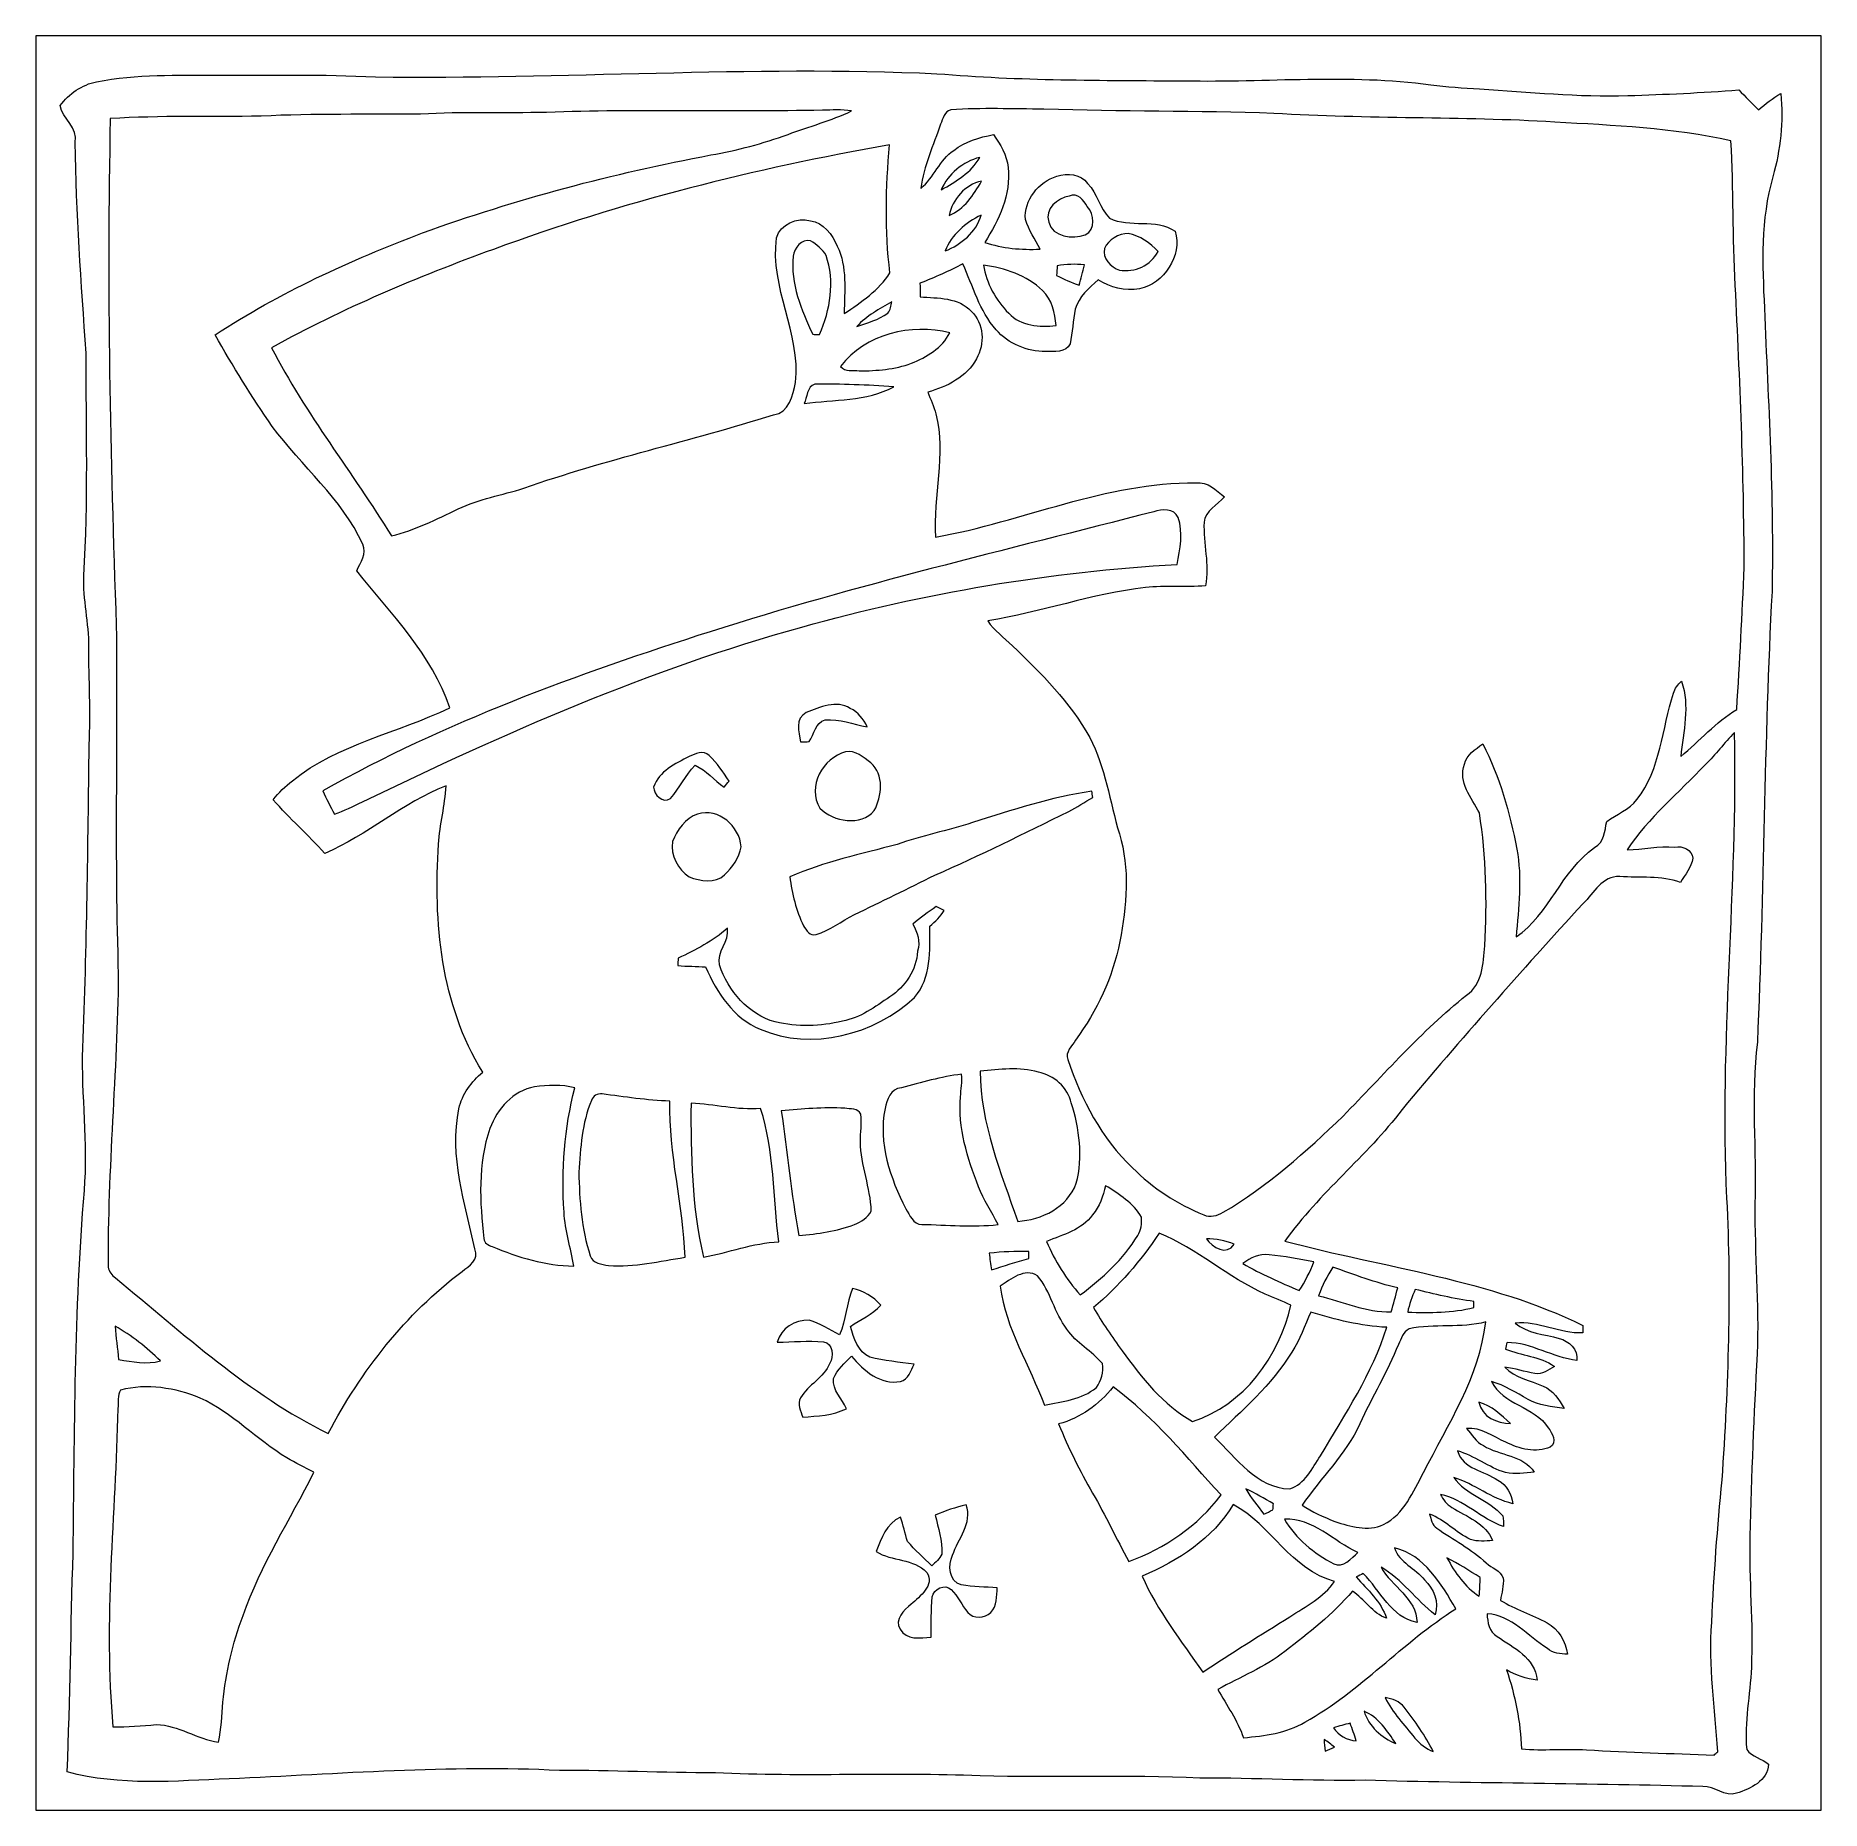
# Model space of a CAD drawing. Header units: centimetres. Extents: x -16.8 to 16.8, y -16.7 to 16.7.
import ezdxf

# ---------------------------------------------------------------- set-up
doc = ezdxf.new("R2010")
doc.units = ezdxf.units.CM
doc.header["$MEASUREMENT"] = 0
doc.layers.add('Layer 1', color=7, linetype='Continuous')

msp = doc.modelspace()

# ---------------------------------------------------------------- linework, layer by layer
at = {"layer": 'Layer 1', "lineweight": 9}
for points, knots in [([(-16.77458, 16.66875), (-16.77458, 16.66875), (16.77458, 16.66875), (16.77458, 16.66875), (16.77458, 16.66875), (16.77458, 16.66875), (16.77458, -16.66875), (16.77458, -16.66875), (16.77458, -16.66875), (16.77458, -16.66875), (-16.77458, -16.66875), (-16.77458, -16.66875), (-16.77458, -16.66875), (-16.77458, -16.66875), (-16.77458, 16.66875), (-16.77458, 16.66875), (-16.77458, 16.66875), (-16.77458, 16.66875), (-16.77458, 16.66875), (-16.77458, 16.66875)], [0, 0, 0, 0, 0.16666667, 0.16666667, 0.16666667, 0.16666667, 0.33333333, 0.33333333, 0.33333333, 0.33333333, 0.5, 0.5, 0.5, 0.5, 0.66666667, 0.66666667, 0.66666667, 0.66666667, 1, 1, 1, 1]), ([(-10.38931, 15.89581), (-11.37638, 15.94697), (-12.36486, 15.92262), (-13.35264, 15.92862), (-13.35264, 15.92862), (-14.11252, 15.92862), (-14.88052, 15.94838), (-15.63017, 15.80268), (-15.63017, 15.80268), (-15.90534, 15.75329), (-16.14734, 15.57514), (-16.31491, 15.35677), (-16.31491, 15.35677), (-16.27505, 15.1003), (-15.96849, 14.94578), (-16.03304, 14.65968), (-16.03304, 14.65968), (-16.01929, 13.33994), (-15.91522, 12.02373), (-15.82879, 10.70751), (-15.82879, 10.70751), (-15.82879, 9.31545), (-15.78293, 7.92127), (-15.87183, 6.53097), (-15.87183, 6.53097), (-15.88911, 6.07871), (-15.76917, 5.63457), (-15.77693, 5.18195), (-15.77693, 5.18195), (-15.7794, 4.57094), (-15.7353, 3.96028), (-15.77128, 3.34927), (-15.77128, 3.34927), (-15.7928, 1.45062), (-15.81326, -0.44803), (-15.89017, -2.34562), (-15.89017, -2.34562), (-15.91663, -3.23885), (-15.78751, -4.13244), (-15.85983, -5.02567), (-15.85983, -5.02567), (-16.05174, -7.29051), (-16.04186, -9.56522), (-16.07256, -11.83569), (-16.07256, -11.83569), (-16.11277, -13.20624), (-16.13076, -14.57713), (-16.18156, -15.94732), (-16.18156, -15.94732), (-15.19132, -16.21578), (-14.15203, -16.11877), (-13.13991, -16.07749), (-13.13991, -16.07749), (-11.07228, -15.99001), (-9.00359, -15.81679), (-6.93314, -15.92121), (-6.93314, -15.92121), (-5.9563, -15.91663), (-4.98052, -15.96566), (-4.00403, -15.96707), (-4.00403, -15.96707), (-2.34668, -16.04504), (-0.68615, -15.95473), (0.9712, -16.02281), (0.9712, -16.02281), (2.34632, -16.05844), (3.72251, -16.00024), (5.09693, -16.06232), (5.09693, -16.06232), (6.13234, -16.06197), (7.16633, -16.12089), (8.20208, -16.10501), (8.20208, -16.10501), (10.31804, -16.16604), (12.43506, -16.16251), (14.55102, -16.22425), (14.55102, -16.22425), (14.77433, -16.20414), (14.96166, -16.42992), (15.18285, -16.34878), (15.18285, -16.34878), (15.4499, -16.26129), (15.76105, -16.123), (15.78575, -15.79986), (15.78575, -15.79986), (15.65204, -15.70496), (15.47989, -15.65769), (15.373, -15.52998), (15.373, -15.52998), (15.3222, -15.01246), (15.44249, -14.50199), (15.46049, -13.98658), (15.46049, -13.98658), (15.49894, -13.16355), (15.41145, -12.34123), (15.43297, -11.51819), (15.43297, -11.51819), (15.45625, -10.37696), (15.51093, -9.23678), (15.56914, -8.0966), (15.56914, -8.0966), (15.61077, -7.15998), (15.51764, -6.22512), (15.52716, -5.28849), (15.52716, -5.28849), (15.56103, -4.27249), (15.44673, -3.25332), (15.57373, -2.24049), (15.57373, -2.24049), (15.70073, 0.58067), (15.69791, 3.40678), (15.8496, 6.22759), (15.8496, 6.22759), (15.88523, 8.00382), (15.7801, 9.77829), (15.70531, 11.55241), (15.70531, 11.55241), (15.66792, 12.37544), (15.62841, 13.2207), (15.86689, 14.01974), (15.86689, 14.01974), (16.00764, 14.52774), (16.06374, 15.05691), (16.01505, 15.5829), (16.01505, 15.5829), (15.86195, 15.5), (15.72754, 15.38817), (15.59595, 15.27492), (15.59595, 15.27492), (15.46895, 15.39734), (15.34936, 15.52646), (15.22624, 15.65204), (15.22624, 15.65204), (14.53268, 15.5956), (13.837, 15.56738), (13.14168, 15.54374), (13.14168, 15.54374), (12.20964, 15.51305), (11.28183, 15.61465), (10.35297, 15.6718), (10.35297, 15.6718), (10.04641, 15.68732), (9.74019, 15.7039), (9.43645, 15.74729), (9.43645, 15.74729), (7.90328, 15.95684), (6.35529, 15.79139), (4.81542, 15.82173), (4.81542, 15.82173), (3.26284, 15.82879), (1.70744, 15.82491), (0.15946, 15.95543), (0.15946, 15.95543), (-3.35703, 16.11383), (-6.87246, 15.84784), (-10.38931, 15.89581)], [0, 0, 0, 0, 0.025, 0.025, 0.025, 0.025, 0.05, 0.05, 0.05, 0.05, 0.075, 0.075, 0.075, 0.075, 0.1, 0.1, 0.1, 0.1, 0.125, 0.125, 0.125, 0.125, 0.15, 0.15, 0.15, 0.15, 0.175, 0.175, 0.175, 0.175, 0.2, 0.2, 0.2, 0.2, 0.225, 0.225, 0.225, 0.225, 0.25, 0.25, 0.25, 0.25, 0.275, 0.275, 0.275, 0.275, 0.3, 0.3, 0.3, 0.3, 0.325, 0.325, 0.325, 0.325, 0.35, 0.35, 0.35, 0.35, 0.375, 0.375, 0.375, 0.375, 0.4, 0.4, 0.4, 0.4, 0.425, 0.425, 0.425, 0.425, 0.45, 0.45, 0.45, 0.45, 0.475, 0.475, 0.475, 0.475, 0.5, 0.5, 0.5, 0.5, 0.525, 0.525, 0.525, 0.525, 0.55, 0.55, 0.55, 0.55, 0.575, 0.575, 0.575, 0.575, 0.6, 0.6, 0.6, 0.6, 0.625, 0.625, 0.625, 0.625, 0.65, 0.65, 0.65, 0.65, 0.675, 0.675, 0.675, 0.675, 0.7, 0.7, 0.7, 0.7, 0.725, 0.725, 0.725, 0.725, 0.75, 0.75, 0.75, 0.75, 0.775, 0.775, 0.775, 0.775, 0.8, 0.8, 0.8, 0.8, 0.825, 0.825, 0.825, 0.825, 0.85, 0.85, 0.85, 0.85, 0.875, 0.875, 0.875, 0.875, 0.9, 0.9, 0.9, 0.9, 0.925, 0.925, 0.925, 0.925, 0.95, 0.95, 0.95, 0.95, 1, 1, 1, 1]), ([(-1.9939, 15.26963), (-1.81151, 15.27281), (-1.62701, 15.2848), (-1.44568, 15.25587), (-1.44568, 15.25587), (-1.83021, 15.07419), (-2.24261, 14.96413), (-2.63984, 14.81526), (-2.63984, 14.81526), (-3.10974, 14.64169), (-3.59657, 14.51539), (-4.0894, 14.42791), (-4.0894, 14.42791), (-5.93055, 14.08465), (-7.74559, 13.60099), (-9.50701, 12.96423), (-9.50701, 12.96423), (-10.86273, 12.45059), (-12.18953, 11.84134), (-13.40556, 11.04829), (-13.40556, 11.04829), (-13.06795, 10.46339), (-12.7194, 9.88272), (-12.33064, 9.33027), (-12.33064, 9.33027), (-11.77643, 8.58344), (-11.02572, 7.97384), (-10.62955, 7.11729), (-10.62955, 7.11729), (-10.54523, 6.93349), (-10.67647, 6.7751), (-10.74385, 6.61635), (-10.74385, 6.61635), (-10.09403, 5.81237), (-9.33097, 5.04331), (-8.99372, 4.04319), (-8.99372, 4.04319), (-9.97232, 3.56941), (-11.08886, 3.36868), (-11.9507, 2.673), (-11.9507, 2.673), (-12.08617, 2.56963), (-12.20576, 2.44722), (-12.31371, 2.31563), (-12.31371, 2.31563), (-12.00573, 1.96532), (-11.65543, 1.65523), (-11.34357, 1.30775), (-11.34357, 1.30775), (-10.54029, 1.651), (-9.87989, 2.25743), (-9.06533, 2.57775), (-9.06533, 2.57775), (-9.08226, 2.2098), (-9.18316, 1.85138), (-9.20362, 1.48343), (-9.20362, 1.48343), (-9.30663, 0.02505), (-9.16164, -1.53282), (-8.37565, -2.80247), (-8.37565, -2.80247), (-8.58661, -2.98203), (-8.76618, -3.21204), (-8.82227, -3.48897), (-8.82227, -3.48897), (-9.011, -4.38221), (-8.70268, -5.25639), (-8.52699, -6.12175), (-8.52699, -6.12175), (-8.42892, -6.32495), (-8.63318, -6.44031), (-8.76441, -6.54579), (-8.76441, -6.54579), (-9.82521, -7.34801), (-10.66341, -8.41375), (-11.27725, -9.58885), (-11.27725, -9.58885), (-12.77267, -8.85825), (-13.99858, -7.71102), (-15.27669, -6.66856), (-15.27669, -6.66856), (-15.34054, -6.61529), (-15.40404, -6.55038), (-15.41286, -6.46359), (-15.41286, -6.46359), (-15.42909, -4.63056), (-15.24141, -2.80247), (-15.22236, -0.97014), (-15.22236, -0.97014), (-15.29539, 1.21638), (-15.23753, 3.40466), (-15.26081, 5.59188), (-15.26081, 5.59188), (-15.37582, 8.76371), (-15.44391, 11.93871), (-15.37335, 15.11194), (-15.37335, 15.11194), (-14.43002, 15.1705), (-13.48458, 15.14228), (-12.54019, 15.15816), (-12.54019, 15.15816), (-11.54218, 15.20649), (-10.54276, 15.18673), (-9.5437, 15.1959), (-9.5437, 15.1959), (-8.75594, 15.24317), (-7.96678, 15.21001), (-7.17832, 15.22836), (-7.17832, 15.22836), (-5.45112, 15.29644), (-3.72181, 15.22871), (-1.9939, 15.26963)], [0, 0, 0, 0, 0.03448276, 0.03448276, 0.03448276, 0.03448276, 0.06896552, 0.06896552, 0.06896552, 0.06896552, 0.10344828, 0.10344828, 0.10344828, 0.10344828, 0.13793103, 0.13793103, 0.13793103, 0.13793103, 0.17241379, 0.17241379, 0.17241379, 0.17241379, 0.20689655, 0.20689655, 0.20689655, 0.20689655, 0.24137931, 0.24137931, 0.24137931, 0.24137931, 0.27586207, 0.27586207, 0.27586207, 0.27586207, 0.31034483, 0.31034483, 0.31034483, 0.31034483, 0.34482759, 0.34482759, 0.34482759, 0.34482759, 0.37931034, 0.37931034, 0.37931034, 0.37931034, 0.4137931, 0.4137931, 0.4137931, 0.4137931, 0.44827586, 0.44827586, 0.44827586, 0.44827586, 0.48275862, 0.48275862, 0.48275862, 0.48275862, 0.51724138, 0.51724138, 0.51724138, 0.51724138, 0.55172414, 0.55172414, 0.55172414, 0.55172414, 0.5862069, 0.5862069, 0.5862069, 0.5862069, 0.62068966, 0.62068966, 0.62068966, 0.62068966, 0.65517241, 0.65517241, 0.65517241, 0.65517241, 0.68965517, 0.68965517, 0.68965517, 0.68965517, 0.72413793, 0.72413793, 0.72413793, 0.72413793, 0.75862069, 0.75862069, 0.75862069, 0.75862069, 0.79310345, 0.79310345, 0.79310345, 0.79310345, 0.82758621, 0.82758621, 0.82758621, 0.82758621, 0.86206897, 0.86206897, 0.86206897, 0.86206897, 0.89655172, 0.89655172, 0.89655172, 0.89655172, 0.93103448, 0.93103448, 0.93103448, 0.93103448, 1, 1, 1, 1]), ([(0.4191, 15.27492), (1.00118, 15.31832), (1.58644, 15.29009), (2.16994, 15.29009), (2.16994, 15.29009), (3.60892, 15.23718), (5.05001, 15.26187), (6.48935, 15.21001), (6.48935, 15.21001), (8.24583, 15.09924), (10.00795, 15.15145), (11.76514, 15.04668), (11.76514, 15.04668), (12.8718, 14.9793), (13.99117, 14.94049), (15.07666, 14.69566), (15.07666, 14.69566), (15.12817, 13.78973), (15.1063, 12.88203), (15.15816, 11.97645), (15.15816, 11.97645), (15.24776, 10.21362), (15.31937, 8.44938), (15.32678, 6.68479), (15.32678, 6.68479), (15.28868, 5.79402), (15.24176, 4.90326), (15.18567, 4.0132), (15.18567, 4.0132), (14.79127, 3.77119), (14.48894, 3.41842), (14.13545, 3.12773), (14.13545, 3.12773), (14.18061, 3.59657), (14.31008, 4.08093), (14.14709, 4.54201), (14.14709, 4.54201), (14.08571, 4.47569), (14.01762, 4.41043), (13.99928, 4.31659), (13.99928, 4.31659), (13.77774, 3.65019), (13.76186, 2.89172), (13.30925, 2.31881), (13.30925, 2.31881), (13.16814, 2.12443), (12.92754, 2.04682), (12.74304, 1.90394), (12.74304, 1.90394), (12.70247, 1.73002), (12.70529, 1.51059), (12.51409, 1.42028), (12.51409, 1.42028), (11.89284, 0.97825), (11.66812, 0.1711), (11.04053, -0.2607), (11.04053, -0.2607), (11.0871, 0.28716), (11.15801, 0.84279), (11.05253, 1.38889), (11.05253, 1.38889), (10.92341, 2.06975), (10.73115, 2.7492), (10.41224, 3.36621), (10.41224, 3.36621), (10.2803, 3.2572), (10.10426, 3.16724), (10.07181, 2.98133), (10.07181, 2.98133), (9.94022, 2.64266), (10.21045, 2.35338), (10.35015, 2.06904), (10.35015, 2.06904), (10.48385, 1.24495), (10.49761, 0.40323), (10.45104, -0.43004), (10.45104, -0.43004), (10.42917, -0.75671), (10.4073, -1.15288), (10.10744, -1.35784), (10.10744, -1.35784), (9.2583, -2.03165), (8.54816, -2.85715), (7.78863, -3.62585), (7.78863, -3.62585), (7.09648, -4.29613), (6.37293, -4.94771), (5.53649, -5.43489), (5.53649, -5.43489), (5.4289, -5.49698), (5.28779, -5.54179), (5.17031, -5.48111), (5.17031, -5.48111), (4.67289, -5.27826), (4.21322, -4.9784), (3.83328, -4.59811), (3.83328, -4.59811), (3.25085, -4.04883), (2.87091, -3.31893), (2.61973, -2.56681), (2.61973, -2.56681), (2.55976, -2.42394), (2.69699, -2.3114), (2.76154, -2.19992), (2.76154, -2.19992), (3.16794, -1.65241), (3.46393, -1.01988), (3.59445, -0.3489), (3.59445, -0.3489), (3.72674, 0.31644), (3.78566, 1.01847), (3.58599, 1.6764), (3.58599, 1.6764), (3.40678, 2.28106), (3.32423, 2.92241), (3.02824, 3.48686), (3.02824, 3.48686), (2.66171, 4.15043), (2.11808, 4.68948), (1.57586, 5.20947), (1.57586, 5.20947), (1.41887, 5.36257), (1.23437, 5.49134), (1.11337, 5.67761), (1.11337, 5.67761), (2.11243, 5.83036), (3.06846, 6.1909), (4.07458, 6.30026), (4.07458, 6.30026), (4.44994, 6.34294), (4.82882, 6.3059), (5.20488, 6.33483), (5.20488, 6.33483), (5.28144, 6.73241), (5.16149, 7.12964), (5.17737, 7.52792), (5.17737, 7.52792), (5.19783, 7.75229), (5.42925, 7.85036), (5.56154, 8.00523), (5.56154, 8.00523), (5.4035, 8.12447), (5.24863, 8.29769), (5.02708, 8.26629), (5.02708, 8.26629), (3.33587, 8.29098), (1.77377, 7.53921), (0.13441, 7.24853), (0.13441, 7.24853), (0.08361, 8.02076), (0.3302, 8.79934), (0.13864, 9.56275), (0.13864, 9.56275), (0.1076, 9.70597), (0.03387, 9.83474), (-0.01376, 9.97232), (-0.01376, 9.97232), (0.34502, 10.07533), (0.72037, 10.25419), (0.90029, 10.60062), (0.90029, 10.60062), (1.06574, 10.87367), (1.03928, 11.26737), (0.80398, 11.49315), (0.80398, 11.49315), (0.56268, 11.7535), (0.17533, 11.74009), (-0.15487, 11.76161), (-0.15487, 11.76161), (-0.15628, 11.82582), (-0.15875, 11.95387), (-0.15981, 12.01808), (-0.15981, 12.01808), (0.11606, 12.12427), (0.38276, 12.25091), (0.64735, 12.3825), (0.64735, 12.3825), (0.83185, 11.96022), (0.96026, 11.5002), (1.26859, 11.14566), (1.26859, 11.14566), (1.50319, 10.88284), (1.85032, 10.73044), (2.2038, 10.7382), (2.2038, 10.7382), (2.35126, 10.73185), (2.58798, 10.70927), (2.65924, 10.88249), (2.65924, 10.88249), (2.71216, 11.09486), (2.70722, 11.31852), (2.75837, 11.53125), (2.75837, 11.53125), (2.82434, 11.76408), (3.01343, 11.92777), (3.18841, 12.08229), (3.18841, 12.08229), (3.41701, 11.93306), (3.69182, 11.8678), (3.96452, 11.91225), (3.96452, 11.91225), (4.42524, 12.01526), (4.77344, 12.53102), (4.63515, 12.99457), (4.63515, 12.99457), (4.26967, 13.24892), (3.78213, 13.05031), (3.39831, 13.24222), (3.39831, 13.24222), (3.21627, 13.42496), (3.17606, 13.70753), (2.99014, 13.89133), (2.99014, 13.89133), (2.86385, 14.07477), (2.60773, 14.09136), (2.41159, 14.03068), (2.41159, 14.03068), (2.07116, 13.91955), (1.78964, 13.58336), (1.82033, 13.21329), (1.82033, 13.21329), (1.88383, 13.01574), (2.00166, 12.84182), (2.09621, 12.65837), (2.09621, 12.65837), (1.74484, 12.64214), (1.391, 12.67495), (1.05622, 12.78502), (1.05622, 12.78502), (1.32644, 13.20377), (1.54905, 13.68425), (1.49578, 14.19613), (1.49578, 14.19613), (1.47461, 14.43002), (1.34973, 14.62617), (1.21885, 14.81208), (1.21885, 14.81208), (0.95567, 14.75881), (0.6918, 14.68437), (0.47696, 14.51504), (0.47696, 14.51504), (0.20814, 14.33336), (0.10231, 14.00351), (-0.14429, 13.79996), (-0.14429, 13.79996), (-0.08784, 14.22012), (0.09208, 14.61029), (0.22825, 15.00893), (0.22825, 15.00893), (0.27305, 15.10559), (0.29633, 15.25023), (0.4191, 15.27492)], [0, 0, 0, 0, 0.015625, 0.015625, 0.015625, 0.015625, 0.03125, 0.03125, 0.03125, 0.03125, 0.046875, 0.046875, 0.046875, 0.046875, 0.0625, 0.0625, 0.0625, 0.0625, 0.078125, 0.078125, 0.078125, 0.078125, 0.09375, 0.09375, 0.09375, 0.09375, 0.109375, 0.109375, 0.109375, 0.109375, 0.125, 0.125, 0.125, 0.125, 0.140625, 0.140625, 0.140625, 0.140625, 0.15625, 0.15625, 0.15625, 0.15625, 0.171875, 0.171875, 0.171875, 0.171875, 0.1875, 0.1875, 0.1875, 0.1875, 0.203125, 0.203125, 0.203125, 0.203125, 0.21875, 0.21875, 0.21875, 0.21875, 0.234375, 0.234375, 0.234375, 0.234375, 0.25, 0.25, 0.25, 0.25, 0.265625, 0.265625, 0.265625, 0.265625, 0.28125, 0.28125, 0.28125, 0.28125, 0.296875, 0.296875, 0.296875, 0.296875, 0.3125, 0.3125, 0.3125, 0.3125, 0.328125, 0.328125, 0.328125, 0.328125, 0.34375, 0.34375, 0.34375, 0.34375, 0.359375, 0.359375, 0.359375, 0.359375, 0.375, 0.375, 0.375, 0.375, 0.390625, 0.390625, 0.390625, 0.390625, 0.40625, 0.40625, 0.40625, 0.40625, 0.421875, 0.421875, 0.421875, 0.421875, 0.4375, 0.4375, 0.4375, 0.4375, 0.453125, 0.453125, 0.453125, 0.453125, 0.46875, 0.46875, 0.46875, 0.46875, 0.484375, 0.484375, 0.484375, 0.484375, 0.5, 0.5, 0.5, 0.5, 0.515625, 0.515625, 0.515625, 0.515625, 0.53125, 0.53125, 0.53125, 0.53125, 0.546875, 0.546875, 0.546875, 0.546875, 0.5625, 0.5625, 0.5625, 0.5625, 0.578125, 0.578125, 0.578125, 0.578125, 0.59375, 0.59375, 0.59375, 0.59375, 0.609375, 0.609375, 0.609375, 0.609375, 0.625, 0.625, 0.625, 0.625, 0.640625, 0.640625, 0.640625, 0.640625, 0.65625, 0.65625, 0.65625, 0.65625, 0.671875, 0.671875, 0.671875, 0.671875, 0.6875, 0.6875, 0.6875, 0.6875, 0.703125, 0.703125, 0.703125, 0.703125, 0.71875, 0.71875, 0.71875, 0.71875, 0.734375, 0.734375, 0.734375, 0.734375, 0.75, 0.75, 0.75, 0.75, 0.765625, 0.765625, 0.765625, 0.765625, 0.78125, 0.78125, 0.78125, 0.78125, 0.796875, 0.796875, 0.796875, 0.796875, 0.8125, 0.8125, 0.8125, 0.8125, 0.828125, 0.828125, 0.828125, 0.828125, 0.84375, 0.84375, 0.84375, 0.84375, 0.859375, 0.859375, 0.859375, 0.859375, 0.875, 0.875, 0.875, 0.875, 0.890625, 0.890625, 0.890625, 0.890625, 0.90625, 0.90625, 0.90625, 0.90625, 0.921875, 0.921875, 0.921875, 0.921875, 0.9375, 0.9375, 0.9375, 0.9375, 0.953125, 0.953125, 0.953125, 0.953125, 0.96875, 0.96875, 0.96875, 0.96875, 1, 1, 1, 1]), ([(-8.17421, 12.6552), (-5.76263, 13.54032), (-3.26425, 14.17884), (-0.73413, 14.61664), (-0.73413, 14.61664), (-0.8001, 13.81619), (-0.82479, 13.01009), (-0.72355, 12.21211), (-0.72355, 12.21211), (-0.93239, 11.89002), (-1.26189, 11.65789), (-1.58291, 11.45187), (-1.58291, 11.45187), (-1.57939, 11.87379), (-1.52435, 12.32323), (-1.71379, 12.71658), (-1.71379, 12.71658), (-1.80199, 12.93495), (-1.97661, 13.15085), (-2.22003, 13.19389), (-2.22003, 13.19389), (-2.46768, 13.26021), (-2.78553, 13.13321), (-2.85362, 12.8718), (-2.85362, 12.8718), (-2.98626, 11.93694), (-2.39219, 11.08569), (-2.49696, 10.15259), (-2.49696, 10.15259), (-2.54564, 9.91482), (-2.6222, 9.58638), (-2.91112, 9.54546), (-2.91112, 9.54546), (-4.46652, 9.05898), (-6.06425, 8.70973), (-7.60307, 8.16892), (-7.60307, 8.16892), (-8.0137, 8.03628), (-8.44726, 7.9696), (-8.83744, 7.77875), (-8.83744, 7.77875), (-9.24525, 7.58684), (-9.64953, 7.37623), (-10.09121, 7.27075), (-10.09121, 7.27075), (-10.82252, 8.46173), (-11.70093, 9.56169), (-12.34299, 10.80699), (-12.34299, 10.80699), (-11.01161, 11.54606), (-9.60296, 12.13414), (-8.17421, 12.6552)], [0, 0, 0, 0, 0.07142857, 0.07142857, 0.07142857, 0.07142857, 0.14285714, 0.14285714, 0.14285714, 0.14285714, 0.21428571, 0.21428571, 0.21428571, 0.21428571, 0.28571429, 0.28571429, 0.28571429, 0.28571429, 0.35714286, 0.35714286, 0.35714286, 0.35714286, 0.42857143, 0.42857143, 0.42857143, 0.42857143, 0.5, 0.5, 0.5, 0.5, 0.57142857, 0.57142857, 0.57142857, 0.57142857, 0.64285714, 0.64285714, 0.64285714, 0.64285714, 0.71428571, 0.71428571, 0.71428571, 0.71428571, 0.78571429, 0.78571429, 0.78571429, 0.78571429, 0.85714286, 0.85714286, 0.85714286, 0.85714286, 1, 1, 1, 1]), ([(0.23883, 13.77209), (0.36477, 14.07548), (0.64664, 14.30055), (0.96238, 14.38275), (0.96238, 14.38275), (0.80433, 14.09629), (0.51329, 13.92908), (0.23883, 13.77209)], [0, 0, 0, 0, 0.33333333, 0.33333333, 0.33333333, 0.33333333, 1, 1, 1, 1]), ([(0.38735, 13.29161), (0.45226, 13.59535), (0.68368, 13.87369), (0.9966, 13.93472), (0.9966, 13.93472), (0.85196, 13.67719), (0.66781, 13.41155), (0.38735, 13.29161)], [0, 0, 0, 0, 0.33333333, 0.33333333, 0.33333333, 0.33333333, 1, 1, 1, 1]), ([(2.64301, 13.65144), (2.8067, 13.73399), (2.90971, 13.56677), (2.98274, 13.45988), (2.98274, 13.45988), (3.11856, 13.31842), (3.14678, 13.02173), (2.94393, 12.93072), (2.94393, 12.93072), (2.7111, 12.8464), (2.32974, 12.88062), (2.26131, 13.16884), (2.26131, 13.16884), (2.17946, 13.41049), (2.42006, 13.62463), (2.64301, 13.65144)], [0, 0, 0, 0, 0.2, 0.2, 0.2, 0.2, 0.4, 0.4, 0.4, 0.4, 0.6, 0.6, 0.6, 0.6, 1, 1, 1, 1]), ([(0.31327, 12.62556), (0.42721, 12.93213), (0.70273, 13.15473), (0.98778, 13.29937), (0.98778, 13.29937), (0.89711, 12.97622), (0.61524, 12.74551), (0.31327, 12.62556)], [0, 0, 0, 0, 0.33333333, 0.33333333, 0.33333333, 0.33333333, 1, 1, 1, 1]), ([(-2.54423, 12.52996), (-2.5146, 12.67601), (-2.38936, 12.86651), (-2.2165, 12.81254), (-2.2165, 12.81254), (-2.10079, 12.74868), (-1.98931, 12.65872), (-1.92334, 12.54125), (-1.92334, 12.54125), (-1.75754, 12.05159), (-1.84115, 11.51714), (-2.05105, 11.055), (-2.05105, 11.055), (-2.08209, 11.05606), (-2.14454, 11.05817), (-2.17558, 11.05923), (-2.17558, 11.05923), (-2.38689, 11.51925), (-2.59539, 12.01102), (-2.54423, 12.52996)], [0, 0, 0, 0, 0.16666667, 0.16666667, 0.16666667, 0.16666667, 0.33333333, 0.33333333, 0.33333333, 0.33333333, 0.5, 0.5, 0.5, 0.5, 0.66666667, 0.66666667, 0.66666667, 0.66666667, 1, 1, 1, 1]), ([(3.30906, 12.67142), (3.37502, 12.84287), (3.57576, 12.9473), (3.75356, 12.95506), (3.75356, 12.95506), (3.97228, 12.91061), (4.16489, 12.77761), (4.31412, 12.61463), (4.31412, 12.61463), (4.17759, 12.35322), (3.87597, 12.21669), (3.58669, 12.26502), (3.58669, 12.26502), (3.42194, 12.32288), (3.26214, 12.48516), (3.30906, 12.67142)], [0, 0, 0, 0, 0.2, 0.2, 0.2, 0.2, 0.4, 0.4, 0.4, 0.4, 0.6, 0.6, 0.6, 0.6, 1, 1, 1, 1]), ([(1.03329, 12.35675), (1.43863, 12.30912), (1.84115, 12.16166), (2.14454, 11.8812), (2.14454, 11.8812), (2.3241, 11.7094), (2.37561, 11.46069), (2.39748, 11.22363), (2.39748, 11.22363), (2.08703, 11.19011), (1.73426, 11.21163), (1.50671, 11.4554), (1.50671, 11.4554), (1.26471, 11.69705), (1.08656, 12.01632), (1.03329, 12.35675)], [0, 0, 0, 0, 0.2, 0.2, 0.2, 0.2, 0.4, 0.4, 0.4, 0.4, 0.6, 0.6, 0.6, 0.6, 1, 1, 1, 1]), ([(2.41864, 12.34722), (2.58692, 12.37086), (2.75908, 12.38638), (2.92841, 12.36274), (2.92841, 12.36274), (2.89842, 12.23469), (2.86738, 12.10698), (2.83139, 11.98069), (2.83139, 11.98069), (2.68429, 12.02902), (2.54635, 12.09992), (2.40771, 12.16695), (2.40771, 12.16695), (2.41124, 12.22728), (2.41476, 12.28725), (2.41864, 12.34722)], [0, 0, 0, 0, 0.2, 0.2, 0.2, 0.2, 0.4, 0.4, 0.4, 0.4, 0.6, 0.6, 0.6, 0.6, 1, 1, 1, 1]), ([(-1.34514, 11.20881), (-1.16487, 11.41024), (-0.91793, 11.53301), (-0.68968, 11.6713), (-0.68968, 11.6713), (-0.70767, 11.59933), (-0.7052, 11.51043), (-0.76694, 11.45857), (-0.76694, 11.45857), (-0.93909, 11.33299), (-1.14441, 11.27054), (-1.34514, 11.20881)], [0, 0, 0, 0, 0.25, 0.25, 0.25, 0.25, 0.5, 0.5, 0.5, 0.5, 1, 1, 1, 1]), ([(-1.65241, 10.45563), (-1.18816, 11.07087), (-0.3242, 11.26666), (0.4004, 11.0871), (0.4004, 11.0871), (0.26, 10.79888), (-0.03704, 10.63378), (-0.32138, 10.51454), (-0.32138, 10.51454), (-0.63359, 10.40059), (-0.97226, 10.37378), (-1.3021, 10.37096), (-1.3021, 10.37096), (-1.41323, 10.39213), (-1.56986, 10.3505), (-1.65241, 10.45563)], [0, 0, 0, 0, 0.2, 0.2, 0.2, 0.2, 0.4, 0.4, 0.4, 0.4, 0.6, 0.6, 0.6, 0.6, 1, 1, 1, 1]), ([(-2.3368, 9.75677), (-2.28388, 9.87002), (-2.28353, 10.07992), (-2.13642, 10.12472), (-2.13642, 10.12472), (-1.64218, 10.12366), (-1.14723, 10.10955), (-0.65405, 10.07251), (-0.65405, 10.07251), (-1.16558, 9.79452), (-1.77624, 9.84038), (-2.3368, 9.75677)], [0, 0, 0, 0, 0.25, 0.25, 0.25, 0.25, 0.5, 0.5, 0.5, 0.5, 1, 1, 1, 1]), ([(4.23192, 7.72654), (4.38079, 7.77593), (4.61857, 7.79921), (4.68912, 7.61612), (4.68912, 7.61612), (4.79107, 7.33496), (4.72511, 7.02239), (4.67078, 6.73664), (4.67078, 6.73664), (2.28671, 6.60012), (-0.08326, 6.20536), (-2.3816, 5.55766), (-2.3816, 5.55766), (-5.24475, 4.77097), (-7.9696, 3.56588), (-10.6359, 2.27471), (-10.6359, 2.27471), (-10.80735, 2.19075), (-10.98162, 2.11208), (-11.16013, 2.04435), (-11.16013, 2.04435), (-11.23774, 2.18934), (-11.31429, 2.33468), (-11.38167, 2.48497), (-11.38167, 2.48497), (-9.08579, 3.77014), (-6.60012, 4.67607), (-4.09998, 5.47299), (-4.09998, 5.47299), (-1.35714, 6.34718), (1.44709, 7.00476), (4.23192, 7.72654)], [0, 0, 0, 0, 0.11111111, 0.11111111, 0.11111111, 0.11111111, 0.22222222, 0.22222222, 0.22222222, 0.22222222, 0.33333333, 0.33333333, 0.33333333, 0.33333333, 0.44444444, 0.44444444, 0.44444444, 0.44444444, 0.55555556, 0.55555556, 0.55555556, 0.55555556, 0.66666667, 0.66666667, 0.66666667, 0.66666667, 0.77777778, 0.77777778, 0.77777778, 0.77777778, 1, 1, 1, 1]), ([(-2.29658, 3.95217), (-2.04752, 4.05659), (-1.72508, 4.19453), (-1.47073, 4.03225), (-1.47073, 4.03225), (-1.32151, 3.96311), (-1.2192, 3.83293), (-1.15358, 3.68653), (-1.15358, 3.68653), (-1.41781, 3.72745), (-1.67146, 3.84351), (-1.94451, 3.81494), (-1.94451, 3.81494), (-2.12408, 3.76626), (-2.15018, 3.54612), (-2.2412, 3.40748), (-2.2412, 3.40748), (-2.29482, 3.40536), (-2.34879, 3.40289), (-2.40242, 3.40042), (-2.40242, 3.40042), (-2.44052, 3.5881), (-2.50966, 3.84563), (-2.29658, 3.95217)], [0, 0, 0, 0, 0.14285714, 0.14285714, 0.14285714, 0.14285714, 0.28571429, 0.28571429, 0.28571429, 0.28571429, 0.42857143, 0.42857143, 0.42857143, 0.42857143, 0.57142857, 0.57142857, 0.57142857, 0.57142857, 0.71428571, 0.71428571, 0.71428571, 0.71428571, 1, 1, 1, 1]), ([(14.59583, 2.97286), (14.79091, 3.1623), (14.95178, 3.38279), (15.14228, 3.57646), (15.14228, 3.57646), (15.21107, 0.66111), (14.85688, -2.25143), (15.00258, -5.16784), (15.00258, -5.16784), (15.09183, -6.93208), (15.03221, -8.69985), (14.91192, -10.46127), (14.91192, -10.46127), (14.82125, -11.35098), (14.75916, -12.24315), (14.71577, -13.13603), (14.71577, -13.13603), (14.65016, -13.94954), (14.77716, -14.75881), (14.83078, -15.56914), (14.83078, -15.56914), (14.80679, -15.58925), (14.7828, -15.60971), (14.75952, -15.63053), (14.75952, -15.63053), (13.96047, -15.6023), (13.16179, -15.57831), (12.36416, -15.53386), (12.36416, -15.53386), (11.95705, -15.50423), (11.54818, -15.55574), (11.14213, -15.51481), (11.14213, -15.51481), (11.12308, -15.00858), (11.02607, -14.50799), (10.85744, -14.03103), (10.85744, -14.03103), (11.0363, -14.13122), (11.22962, -14.20354), (11.43529, -14.224), (11.43529, -14.224), (11.39437, -13.79996), (10.99291, -13.61369), (10.68599, -13.40485), (10.68599, -13.40485), (10.53324, -13.3156), (10.50114, -13.1378), (10.4962, -12.97728), (10.4962, -12.97728), (10.96151, -13.00586), (11.25855, -13.40132), (11.62756, -13.63027), (11.62756, -13.63027), (11.7348, -13.71953), (11.87415, -13.73329), (12.00714, -13.73681), (12.00714, -13.73681), (11.97046, -13.49692), (11.84134, -13.26056), (11.62226, -13.14591), (11.62226, -13.14591), (11.33616, -12.9921), (11.02395, -12.89226), (10.74491, -12.72505), (10.74491, -12.72505), (10.7696, -12.58711), (10.81052, -12.44529), (10.79923, -12.30489), (10.79923, -12.30489), (10.74208, -12.16484), (10.58404, -12.11686), (10.47821, -12.02302), (10.47821, -12.02302), (10.19986, -11.76126), (9.86084, -11.58311), (9.54828, -11.36897), (9.54828, -11.36897), (9.45727, -11.31323), (9.44527, -11.19787), (9.41599, -11.1058), (9.41599, -11.1058), (9.70033, -11.21375), (9.90917, -11.45258), (10.18328, -11.58099), (10.18328, -11.58099), (10.31522, -11.6272), (10.46162, -11.60815), (10.59956, -11.60357), (10.59956, -11.60357), (10.46692, -11.27584), (10.11167, -11.15166), (9.83474, -10.97774), (9.83474, -10.97774), (9.73561, -10.92412), (9.66929, -10.83063), (9.61813, -10.73326), (9.61813, -10.73326), (10.06122, -10.83028), (10.3819, -11.19329), (10.80523, -11.34004), (10.80523, -11.34004), (10.8017, -11.27266), (10.80311, -11.20528), (10.789, -11.13966), (10.789, -11.13966), (10.53853, -10.83169), (10.09756, -10.74667), (9.8679, -10.41717), (9.8679, -10.41717), (10.25807, -10.53394), (10.57734, -10.81793), (10.97844, -10.90859), (10.97844, -10.90859), (10.95269, -10.72868), (10.86414, -10.55441), (10.69975, -10.46797), (10.69975, -10.46797), (10.44293, -10.29264), (10.0457, -10.25701), (9.93951, -9.91905), (9.93951, -9.91905), (10.26195, -10.00478), (10.52301, -10.23197), (10.84262, -10.32475), (10.84262, -10.32475), (11.02007, -10.35544), (11.20422, -10.33709), (11.38273, -10.31593), (11.38273, -10.31593), (11.16718, -9.98961), (10.73467, -10.00972), (10.42776, -9.81781), (10.42776, -9.81781), (10.28524, -9.75501), (10.21045, -9.60543), (10.10885, -9.49889), (10.10885, -9.49889), (10.3819, -9.4682), (10.6112, -9.652), (10.84897, -9.75466), (10.84897, -9.75466), (11.09804, -9.88095), (11.41659, -9.96209), (11.68188, -9.84638), (11.68188, -9.84638), (11.82158, -9.75713), (11.7154, -9.58144), (11.64519, -9.48373), (11.64519, -9.48373), (11.38908, -9.08156), (10.78689, -9.0491), (10.57734, -8.61272), (10.57734, -8.61272), (10.82357, -8.68609), (11.043, -8.82297), (11.26455, -8.94962), (11.26455, -8.94962), (11.46951, -9.06745), (11.71152, -9.08473), (11.94047, -9.12354), (11.94047, -9.12354), (11.84557, -8.95667), (11.73797, -8.77288), (11.55065, -8.70021), (11.55065, -8.70021), (11.30441, -8.59367), (11.02184, -8.54428), (10.82781, -8.34425), (10.82781, -8.34425), (11.01901, -8.36683), (11.20281, -8.42786), (11.39119, -8.46631), (11.39119, -8.46631), (11.52984, -8.49524), (11.64661, -8.39188), (11.75949, -8.32873), (11.75949, -8.32873), (11.48644, -8.1407), (11.14178, -8.12553), (10.84016, -8.00453), (10.84016, -8.00453), (10.84756, -7.97348), (10.86203, -7.91139), (10.86944, -7.88035), (10.86944, -7.88035), (11.33722, -7.88388), (11.72845, -8.16822), (12.18459, -8.21866), (12.18459, -8.21866), (12.20787, -8.01123), (12.03466, -7.85283), (11.84734, -7.80309), (11.84734, -7.80309), (11.56935, -7.72266), (11.25149, -7.71384), (11.02148, -7.51628), (11.02148, -7.51628), (11.45963, -7.46619), (11.85616, -7.72301), (12.2936, -7.70043), (12.2936, -7.70043), (12.29395, -7.66516), (12.29466, -7.59425), (12.29501, -7.55862), (12.29501, -7.55862), (10.53782, -6.69819), (8.56897, -6.477), (6.69784, -5.97535), (6.69784, -5.97535), (7.33884, -5.06942), (8.23419, -4.38644), (8.89847, -3.50132), (8.89847, -3.50132), (10.0009, -2.18511), (11.14002, -0.90064), (12.29854, 0.36548), (12.29854, 0.36548), (12.50033, 0.56127), (12.65802, 0.88724), (12.98716, 0.87207), (12.98716, 0.87207), (13.36781, 0.84596), (13.76574, 0.89182), (14.13192, 0.76059), (14.13192, 0.76059), (14.21201, 0.91087), (14.33442, 1.04669), (14.3637, 1.21814), (14.3637, 1.21814), (14.35206, 1.37513), (14.16262, 1.45556), (14.02327, 1.42558), (14.02327, 1.42558), (13.72059, 1.45486), (13.42496, 1.37971), (13.12474, 1.37336), (13.12474, 1.37336), (13.53009, 1.97908), (14.09629, 2.44863), (14.59583, 2.97286)], [0, 0, 0, 0, 0.01639344, 0.01639344, 0.01639344, 0.01639344, 0.03278689, 0.03278689, 0.03278689, 0.03278689, 0.04918033, 0.04918033, 0.04918033, 0.04918033, 0.06557377, 0.06557377, 0.06557377, 0.06557377, 0.08196721, 0.08196721, 0.08196721, 0.08196721, 0.09836066, 0.09836066, 0.09836066, 0.09836066, 0.1147541, 0.1147541, 0.1147541, 0.1147541, 0.13114754, 0.13114754, 0.13114754, 0.13114754, 0.14754098, 0.14754098, 0.14754098, 0.14754098, 0.16393443, 0.16393443, 0.16393443, 0.16393443, 0.18032787, 0.18032787, 0.18032787, 0.18032787, 0.19672131, 0.19672131, 0.19672131, 0.19672131, 0.21311475, 0.21311475, 0.21311475, 0.21311475, 0.2295082, 0.2295082, 0.2295082, 0.2295082, 0.24590164, 0.24590164, 0.24590164, 0.24590164, 0.26229508, 0.26229508, 0.26229508, 0.26229508, 0.27868852, 0.27868852, 0.27868852, 0.27868852, 0.29508197, 0.29508197, 0.29508197, 0.29508197, 0.31147541, 0.31147541, 0.31147541, 0.31147541, 0.32786885, 0.32786885, 0.32786885, 0.32786885, 0.3442623, 0.3442623, 0.3442623, 0.3442623, 0.36065574, 0.36065574, 0.36065574, 0.36065574, 0.37704918, 0.37704918, 0.37704918, 0.37704918, 0.39344262, 0.39344262, 0.39344262, 0.39344262, 0.40983607, 0.40983607, 0.40983607, 0.40983607, 0.42622951, 0.42622951, 0.42622951, 0.42622951, 0.44262295, 0.44262295, 0.44262295, 0.44262295, 0.45901639, 0.45901639, 0.45901639, 0.45901639, 0.47540984, 0.47540984, 0.47540984, 0.47540984, 0.49180328, 0.49180328, 0.49180328, 0.49180328, 0.50819672, 0.50819672, 0.50819672, 0.50819672, 0.52459016, 0.52459016, 0.52459016, 0.52459016, 0.54098361, 0.54098361, 0.54098361, 0.54098361, 0.55737705, 0.55737705, 0.55737705, 0.55737705, 0.57377049, 0.57377049, 0.57377049, 0.57377049, 0.59016393, 0.59016393, 0.59016393, 0.59016393, 0.60655738, 0.60655738, 0.60655738, 0.60655738, 0.62295082, 0.62295082, 0.62295082, 0.62295082, 0.63934426, 0.63934426, 0.63934426, 0.63934426, 0.6557377, 0.6557377, 0.6557377, 0.6557377, 0.67213115, 0.67213115, 0.67213115, 0.67213115, 0.68852459, 0.68852459, 0.68852459, 0.68852459, 0.70491803, 0.70491803, 0.70491803, 0.70491803, 0.72131148, 0.72131148, 0.72131148, 0.72131148, 0.73770492, 0.73770492, 0.73770492, 0.73770492, 0.75409836, 0.75409836, 0.75409836, 0.75409836, 0.7704918, 0.7704918, 0.7704918, 0.7704918, 0.78688525, 0.78688525, 0.78688525, 0.78688525, 0.80327869, 0.80327869, 0.80327869, 0.80327869, 0.81967213, 0.81967213, 0.81967213, 0.81967213, 0.83606557, 0.83606557, 0.83606557, 0.83606557, 0.85245902, 0.85245902, 0.85245902, 0.85245902, 0.86885246, 0.86885246, 0.86885246, 0.86885246, 0.8852459, 0.8852459, 0.8852459, 0.8852459, 0.90163934, 0.90163934, 0.90163934, 0.90163934, 0.91803279, 0.91803279, 0.91803279, 0.91803279, 0.93442623, 0.93442623, 0.93442623, 0.93442623, 0.95081967, 0.95081967, 0.95081967, 0.95081967, 0.96721311, 0.96721311, 0.96721311, 0.96721311, 1, 1, 1, 1]), ([(-4.49721, 3.12561), (-4.38115, 3.17747), (-4.23263, 3.2579), (-4.12044, 3.14784), (-4.12044, 3.14784), (-3.97369, 3.00637), (-3.85974, 2.83492), (-3.74509, 2.667), (-3.74509, 2.667), (-3.77719, 2.62855), (-3.80894, 2.58974), (-3.84034, 2.55094), (-3.84034, 2.55094), (-4.02766, 2.68111), (-4.17301, 2.86632), (-4.38397, 2.96298), (-4.38397, 2.96298), (-4.56847, 2.77742), (-4.67713, 2.53506), (-4.84752, 2.34033), (-4.84752, 2.34033), (-4.99533, 2.23767), (-5.16079, 2.41018), (-5.16431, 2.55446), (-5.16431, 2.55446), (-5.06554, 2.85291), (-4.75791, 2.99332), (-4.49721, 3.12561)], [0, 0, 0, 0, 0.125, 0.125, 0.125, 0.125, 0.25, 0.25, 0.25, 0.25, 0.375, 0.375, 0.375, 0.375, 0.5, 0.5, 0.5, 0.5, 0.625, 0.625, 0.625, 0.625, 0.75, 0.75, 0.75, 0.75, 1, 1, 1, 1]), ([(-1.55787, 3.21628), (-1.37442, 3.24979), (-1.21638, 3.11221), (-1.08197, 3.0099), (-1.08197, 3.0099), (-0.82656, 2.78377), (-0.87524, 2.38301), (-1.01776, 2.11102), (-1.01776, 2.11102), (-1.26965, 1.81539), (-1.79282, 1.89794), (-2.03941, 2.15794), (-2.03941, 2.15794), (-2.29059, 2.5594), (-1.98191, 3.10444), (-1.55787, 3.21628)], [0, 0, 0, 0, 0.2, 0.2, 0.2, 0.2, 0.4, 0.4, 0.4, 0.4, 0.6, 0.6, 0.6, 0.6, 1, 1, 1, 1]), ([(0.82903, 1.88701), (1.56492, 2.11843), (2.30223, 2.3682), (3.06917, 2.47544), (3.06917, 2.47544), (3.07411, 2.43699), (3.0794, 2.39783), (3.08469, 2.35867), (3.08469, 2.35867), (2.93335, 2.27224), (2.78906, 2.17452), (2.63419, 2.09444), (2.63419, 2.09444), (1.80093, 1.68769), (0.97296, 1.26894), (0.12171, 0.90029), (0.12171, 0.90029), (-0.38029, 0.64629), (-0.88865, 0.40499), (-1.39312, 0.15663), (-1.39312, 0.15663), (-1.63513, 0.03775), (-1.84997, -0.14358), (-2.11208, -0.21555), (-2.11208, -0.21555), (-2.22426, -0.25188), (-2.29835, -0.13582), (-2.34668, -0.05398), (-2.34668, -0.05398), (-2.48955, 0.23319), (-2.55976, 0.55139), (-2.60632, 0.86713), (-2.60632, 0.86713), (-1.95968, 1.15041), (-1.26753, 1.29469), (-0.58879, 1.47708), (-0.58879, 1.47708), (-0.12418, 1.64077), (0.36089, 1.73531), (0.82903, 1.88701)], [0, 0, 0, 0, 0.09090909, 0.09090909, 0.09090909, 0.09090909, 0.18181818, 0.18181818, 0.18181818, 0.18181818, 0.27272727, 0.27272727, 0.27272727, 0.27272727, 0.36363636, 0.36363636, 0.36363636, 0.36363636, 0.45454545, 0.45454545, 0.45454545, 0.45454545, 0.54545455, 0.54545455, 0.54545455, 0.54545455, 0.63636364, 0.63636364, 0.63636364, 0.63636364, 0.72727273, 0.72727273, 0.72727273, 0.72727273, 0.81818182, 0.81818182, 0.81818182, 0.81818182, 1, 1, 1, 1]), ([(-4.34093, 2.04611), (-3.94229, 2.16711), (-3.54824, 1.82069), (-3.52108, 1.43228), (-3.52108, 1.43228), (-3.55635, 1.22696), (-3.68582, 1.04634), (-3.83223, 0.90382), (-3.83223, 0.90382), (-4.00967, 0.73872), (-4.29013, 0.78811), (-4.49509, 0.86642), (-4.49509, 0.86642), (-4.7117, 1.00612), (-4.84858, 1.26894), (-4.80942, 1.52859), (-4.80942, 1.52859), (-4.72793, 1.74731), (-4.56953, 1.96744), (-4.34093, 2.04611)], [0, 0, 0, 0, 0.16666667, 0.16666667, 0.16666667, 0.16666667, 0.33333333, 0.33333333, 0.33333333, 0.33333333, 0.5, 0.5, 0.5, 0.5, 0.66666667, 0.66666667, 0.66666667, 0.66666667, 1, 1, 1, 1]), ([(0.14534, 0.30798), (0.19544, 0.28434), (0.24589, 0.2607), (0.29669, 0.23671), (0.29669, 0.23671), (0.22507, 0.12171), (0.12665, 0.02893), (0.02646, -0.06068), (0.02646, -0.06068), (0.02716, -0.51576), (0.05715, -1.03082), (-0.26141, -1.397), (-0.26141, -1.397), (-1.01847, -2.09868), (-2.18687, -2.40982), (-3.16018, -1.99708), (-3.16018, -1.99708), (-3.66642, -1.78752), (-3.97969, -1.31057), (-4.18783, -0.82585), (-4.18783, -0.82585), (-4.36174, -0.81598), (-4.53566, -0.81174), (-4.70923, -0.80081), (-4.70923, -0.80081), (-4.70782, -0.75389), (-4.70641, -0.70697), (-4.70464, -0.66005), (-4.70464, -0.66005), (-4.37303, -0.51118), (-4.05448, -0.33408), (-3.77472, -0.09948), (-3.77472, -0.09948), (-3.74156, -0.34713), (-3.98004, -0.53728), (-3.92606, -0.78669), (-3.92606, -0.78669), (-3.76343, -1.27423), (-3.38773, -1.71944), (-2.87973, -1.85879), (-2.87973, -1.85879), (-2.46592, -1.9558), (-2.02883, -1.94804), (-1.61749, -1.84221), (-1.61749, -1.84221), (-1.28094, -1.78717), (-1.00365, -1.57057), (-0.72602, -1.38889), (-0.72602, -1.38889), (-0.44027, -1.19486), (-0.2219, -0.88406), (-0.20673, -0.53058), (-0.20673, -0.53058), (-0.14358, -0.34996), (-0.21202, -0.17533), (-0.29704, -0.01905), (-0.29704, -0.01905), (-0.1524, 0.09349), (-0.006, 0.20426), (0.14534, 0.30798)], [0, 0, 0, 0, 0.0625, 0.0625, 0.0625, 0.0625, 0.125, 0.125, 0.125, 0.125, 0.1875, 0.1875, 0.1875, 0.1875, 0.25, 0.25, 0.25, 0.25, 0.3125, 0.3125, 0.3125, 0.3125, 0.375, 0.375, 0.375, 0.375, 0.4375, 0.4375, 0.4375, 0.4375, 0.5, 0.5, 0.5, 0.5, 0.5625, 0.5625, 0.5625, 0.5625, 0.625, 0.625, 0.625, 0.625, 0.6875, 0.6875, 0.6875, 0.6875, 0.75, 0.75, 0.75, 0.75, 0.8125, 0.8125, 0.8125, 0.8125, 0.875, 0.875, 0.875, 0.875, 1, 1, 1, 1]), ([(-0.50941, -3.09598), (-0.13688, -2.99579), (0.23812, -2.88784), (0.62159, -2.84092), (0.62159, -2.84092), (0.63959, -2.98274), (0.60325, -3.12385), (0.60431, -3.26566), (0.60431, -3.26566), (0.5461, -3.8481), (0.73378, -4.41678), (0.93768, -4.95335), (0.93768, -4.95335), (1.03364, -5.20418), (1.18992, -5.42466), (1.30704, -5.66561), (1.30704, -5.66561), (0.83114, -5.71429), (0.35066, -5.67443), (-0.12594, -5.66103), (-0.12594, -5.66103), (-0.29139, -5.66773), (-0.35031, -5.47864), (-0.42757, -5.36787), (-0.42757, -5.36787), (-0.71896, -4.79284), (-0.9465, -4.13667), (-0.81633, -3.48686), (-0.81633, -3.48686), (-0.77541, -3.32352), (-0.7179, -3.10656), (-0.50941, -3.09598)], [0, 0, 0, 0, 0.11111111, 0.11111111, 0.11111111, 0.11111111, 0.22222222, 0.22222222, 0.22222222, 0.22222222, 0.33333333, 0.33333333, 0.33333333, 0.33333333, 0.44444444, 0.44444444, 0.44444444, 0.44444444, 0.55555556, 0.55555556, 0.55555556, 0.55555556, 0.66666667, 0.66666667, 0.66666667, 0.66666667, 0.77777778, 0.77777778, 0.77777778, 0.77777778, 1, 1, 1, 1]), ([(0.97261, -2.78377), (1.33562, -2.75378), (1.7085, -2.69169), (2.06481, -2.80388), (2.06481, -2.80388), (2.35938, -2.8575), (2.61126, -3.08928), (2.68358, -3.38032), (2.68358, -3.38032), (2.83492, -3.8608), (2.91183, -4.39737), (2.77389, -4.89056), (2.77389, -4.89056), (2.61479, -5.34388), (2.12972, -5.57424), (1.67569, -5.60634), (1.67569, -5.60634), (1.36172, -4.69124), (0.97155, -3.76802), (0.97261, -2.78377)], [0, 0, 0, 0, 0.16666667, 0.16666667, 0.16666667, 0.16666667, 0.33333333, 0.33333333, 0.33333333, 0.33333333, 0.5, 0.5, 0.5, 0.5, 0.66666667, 0.66666667, 0.66666667, 0.66666667, 1, 1, 1, 1]), ([(-7.40269, -3.07587), (-7.15257, -3.04518), (-6.89257, -3.03283), (-6.64633, -3.09563), (-6.64633, -3.09563), (-6.84142, -3.85692), (-6.89963, -4.64855), (-6.84848, -5.43172), (-6.84848, -5.43172), (-6.83013, -5.77674), (-6.72112, -6.10658), (-6.66362, -6.44525), (-6.66362, -6.44525), (-7.19737, -6.44243), (-7.7089, -6.27662), (-8.19926, -6.08048), (-8.19926, -6.08048), (-8.26594, -6.05014), (-8.35166, -6.01521), (-8.35554, -5.93019), (-8.35554, -5.93019), (-8.43033, -5.24228), (-8.47196, -4.52579), (-8.24018, -3.86186), (-8.24018, -3.86186), (-8.10683, -3.48827), (-7.80168, -3.15419), (-7.40269, -3.07587)], [0, 0, 0, 0, 0.125, 0.125, 0.125, 0.125, 0.25, 0.25, 0.25, 0.25, 0.375, 0.375, 0.375, 0.375, 0.5, 0.5, 0.5, 0.5, 0.625, 0.625, 0.625, 0.625, 0.75, 0.75, 0.75, 0.75, 1, 1, 1, 1]), ([(-6.33271, -3.33199), (-6.30661, -3.24556), (-6.22053, -3.20075), (-6.13339, -3.21204), (-6.13339, -3.21204), (-5.70936, -3.26461), (-5.28708, -3.3341), (-4.85881, -3.34539), (-4.85881, -3.34539), (-4.87856, -4.33423), (-4.61081, -5.29555), (-4.57482, -6.27944), (-4.57482, -6.27944), (-5.05037, -6.35423), (-5.52662, -6.46712), (-6.01133, -6.43396), (-6.01133, -6.43396), (-6.13833, -6.41279), (-6.3119, -6.39833), (-6.35494, -6.25193), (-6.35494, -6.25193), (-6.52039, -5.74569), (-6.55884, -5.20841), (-6.57013, -4.67924), (-6.57013, -4.67924), (-6.53838, -4.22663), (-6.51228, -3.75603), (-6.33271, -3.33199)], [0, 0, 0, 0, 0.125, 0.125, 0.125, 0.125, 0.25, 0.25, 0.25, 0.25, 0.375, 0.375, 0.375, 0.375, 0.5, 0.5, 0.5, 0.5, 0.625, 0.625, 0.625, 0.625, 0.75, 0.75, 0.75, 0.75, 1, 1, 1, 1]), ([(-4.46158, -3.38631), (-4.02449, -3.40148), (-3.59481, -3.5239), (-3.15489, -3.48439), (-3.15489, -3.48439), (-2.89489, -4.29401), (-2.92276, -5.15444), (-2.81164, -5.98946), (-2.81164, -5.98946), (-3.29847, -6.00886), (-3.75179, -6.19337), (-4.22698, -6.27697), (-4.22698, -6.27697), (-4.45029, -5.33224), (-4.46828, -4.35222), (-4.46158, -3.38631)], [0, 0, 0, 0, 0.2, 0.2, 0.2, 0.2, 0.4, 0.4, 0.4, 0.4, 0.6, 0.6, 0.6, 0.6, 1, 1, 1, 1]), ([(-2.76789, -3.52637), (-2.37067, -3.49426), (-1.97238, -3.45934), (-1.57339, -3.47874), (-1.57339, -3.47874), (-1.46967, -3.49779), (-1.32151, -3.47945), (-1.27176, -3.59269), (-1.27176, -3.59269), (-1.24707, -3.76414), (-1.28482, -3.93735), (-1.27847, -4.11057), (-1.27847, -4.11057), (-1.27212, -4.55295), (-1.08867, -4.97029), (-1.07527, -5.41232), (-1.07527, -5.41232), (-1.14371, -5.53332), (-1.264, -5.61552), (-1.39241, -5.66279), (-1.39241, -5.66279), (-1.72473, -5.79261), (-2.08104, -5.84129), (-2.43452, -5.87057), (-2.43452, -5.87057), (-2.58198, -5.09446), (-2.64513, -4.30636), (-2.76789, -3.52637)], [0, 0, 0, 0, 0.125, 0.125, 0.125, 0.125, 0.25, 0.25, 0.25, 0.25, 0.375, 0.375, 0.375, 0.375, 0.5, 0.5, 0.5, 0.5, 0.625, 0.625, 0.625, 0.625, 0.75, 0.75, 0.75, 0.75, 1, 1, 1, 1]), ([(3.3274, -4.93536), (3.58034, -5.09623), (3.84951, -5.25992), (4.00403, -5.52732), (4.00403, -5.52732), (4.00897, -5.64409), (3.99486, -5.77003), (3.931, -5.87128), (3.931, -5.87128), (3.66219, -6.32072), (3.26531, -6.67456), (2.85044, -6.98606), (2.85044, -6.98606), (2.59009, -6.68584), (2.36784, -6.35071), (2.22003, -5.98064), (2.22003, -5.98064), (2.52589, -5.85717), (2.88078, -5.76474), (3.08222, -5.48217), (3.08222, -5.48217), (3.2198, -5.32906), (3.27554, -5.12904), (3.3274, -4.93536)], [0, 0, 0, 0, 0.14285714, 0.14285714, 0.14285714, 0.14285714, 0.28571429, 0.28571429, 0.28571429, 0.28571429, 0.42857143, 0.42857143, 0.42857143, 0.42857143, 0.57142857, 0.57142857, 0.57142857, 0.57142857, 0.71428571, 0.71428571, 0.71428571, 0.71428571, 1, 1, 1, 1]), ([(4.33176, -5.8293), (5.04754, -6.11717), (5.62469, -6.65727), (6.32672, -6.97195), (6.32672, -6.97195), (6.48723, -7.04039), (6.65057, -7.10459), (6.80896, -7.17903), (6.80896, -7.17903), (6.58883, -8.14105), (5.92279, -9.06145), (4.96006, -9.36484), (4.96006, -9.36484), (4.40267, -9.05651), (4.01179, -8.53934), (3.63608, -8.04016), (3.63608, -8.04016), (3.44981, -7.77311), (3.25826, -7.50888), (3.09986, -7.22418), (3.09986, -7.22418), (3.57822, -6.82378), (3.98851, -6.34929), (4.33176, -5.8293)], [0, 0, 0, 0, 0.14285714, 0.14285714, 0.14285714, 0.14285714, 0.28571429, 0.28571429, 0.28571429, 0.28571429, 0.42857143, 0.42857143, 0.42857143, 0.42857143, 0.57142857, 0.57142857, 0.57142857, 0.57142857, 0.71428571, 0.71428571, 0.71428571, 0.71428571, 1, 1, 1, 1]), ([(5.22217, -5.93125), (5.40067, -5.93019), (5.57495, -5.97076), (5.7404, -6.03391), (5.7404, -6.03391), (5.6067, -6.25969), (5.33012, -6.09529), (5.22217, -5.93125)], [0, 0, 0, 0, 0.33333333, 0.33333333, 0.33333333, 0.33333333, 1, 1, 1, 1]), ([(1.13947, -6.20395), (1.38677, -6.17361), (1.63654, -6.17044), (1.88595, -6.17361), (1.88595, -6.17361), (1.8863, -6.20607), (1.88736, -6.27062), (1.88807, -6.30308), (1.88807, -6.30308), (1.651, -6.3687), (1.4157, -6.43784), (1.18322, -6.51722), (1.18322, -6.51722), (1.16805, -6.41279), (1.15253, -6.30661), (1.13947, -6.20395)], [0, 0, 0, 0, 0.2, 0.2, 0.2, 0.2, 0.4, 0.4, 0.4, 0.4, 0.6, 0.6, 0.6, 0.6, 1, 1, 1, 1]), ([(5.90726, -6.39974), (6.04661, -6.28826), (6.2163, -6.2103), (6.40115, -6.23394), (6.40115, -6.23394), (6.68373, -6.2551), (6.96207, -6.31472), (7.24112, -6.36623), (7.24112, -6.36623), (7.17444, -6.55814), (7.06896, -6.73241), (6.96701, -6.90704), (6.96701, -6.90704), (6.60894, -6.74899), (6.24593, -6.59659), (5.90726, -6.39974)], [0, 0, 0, 0, 0.2, 0.2, 0.2, 0.2, 0.4, 0.4, 0.4, 0.4, 0.6, 0.6, 0.6, 0.6, 1, 1, 1, 1]), ([(1.34549, -6.82519), (1.53211, -6.69466), (1.81398, -6.46959), (2.04929, -6.62869), (2.04929, -6.62869), (2.29835, -6.92326), (2.36467, -7.32684), (2.60209, -7.63129), (2.60209, -7.63129), (2.77566, -7.89446), (3.07022, -8.03628), (3.26637, -8.27758), (3.26637, -8.27758), (3.29389, -8.43668), (3.24803, -8.59896), (3.15348, -8.72737), (3.15348, -8.72737), (2.87972, -8.95385), (2.51425, -8.99089), (2.17805, -9.05581), (2.17805, -9.05581), (1.89653, -8.31286), (1.45627, -7.62564), (1.34549, -6.82519)], [0, 0, 0, 0, 0.14285714, 0.14285714, 0.14285714, 0.14285714, 0.28571429, 0.28571429, 0.28571429, 0.28571429, 0.42857143, 0.42857143, 0.42857143, 0.42857143, 0.57142857, 0.57142857, 0.57142857, 0.57142857, 0.71428571, 0.71428571, 0.71428571, 0.71428571, 1, 1, 1, 1]), ([(7.59813, -6.4643), (8.00029, -6.60612), (8.39964, -6.75781), (8.81592, -6.85588), (8.81592, -6.85588), (8.77852, -7.00758), (8.73407, -7.1561), (8.69456, -7.30779), (8.69456, -7.30779), (8.22219, -7.30956), (7.77946, -7.12011), (7.32966, -7.00193), (7.32966, -7.00193), (7.39704, -6.81284), (7.48912, -6.63293), (7.59813, -6.4643)], [0, 0, 0, 0, 0.2, 0.2, 0.2, 0.2, 0.4, 0.4, 0.4, 0.4, 0.6, 0.6, 0.6, 0.6, 1, 1, 1, 1]), ([(-1.43016, -6.8647), (-1.22379, -6.91056), (-1.03576, -7.01887), (-0.89853, -7.17938), (-0.89853, -7.17938), (-1.05904, -7.35118), (-1.27529, -7.45067), (-1.46756, -7.58049), (-1.46756, -7.58049), (-1.40547, -7.79321), (-1.32468, -8.06238), (-1.10102, -8.15516), (-1.10102, -8.15516), (-0.83079, -8.2296), (-0.54928, -8.24865), (-0.27199, -8.28604), (-0.27199, -8.28604), (-0.32279, -8.4134), (-0.37853, -8.57038), (-0.52529, -8.61272), (-0.52529, -8.61272), (-0.90064, -8.68609), (-1.22238, -8.40846), (-1.44498, -8.13999), (-1.44498, -8.13999), (-1.57515, -8.26347), (-1.71591, -8.38729), (-1.78223, -8.5598), (-1.78223, -8.5598), (-1.81116, -8.78381), (-1.62066, -8.93374), (-1.54129, -9.12389), (-1.54129, -9.12389), (-1.79634, -9.25336), (-2.08492, -9.26183), (-2.36396, -9.28158), (-2.36396, -9.28158), (-2.40065, -9.16658), (-2.46803, -9.03887), (-2.40418, -8.92069), (-2.40418, -8.92069), (-2.25531, -8.67586), (-1.97309, -8.54004), (-1.85491, -8.27158), (-1.85491, -8.27158), (-1.77165, -8.14846), (-1.7967, -7.89517), (-1.97168, -7.86765), (-1.97168, -7.86765), (-2.26131, -7.8426), (-2.55164, -7.86871), (-2.84127, -7.87682), (-2.84127, -7.87682), (-2.77883, -7.60906), (-2.5079, -7.45031), (-2.24437, -7.46337), (-2.24437, -7.46337), (-2.03694, -7.51628), (-1.85984, -7.64117), (-1.6697, -7.73395), (-1.6697, -7.73395), (-1.55399, -7.45349), (-1.54199, -7.14551), (-1.43016, -6.8647)], [0, 0, 0, 0, 0.05882353, 0.05882353, 0.05882353, 0.05882353, 0.11764706, 0.11764706, 0.11764706, 0.11764706, 0.17647059, 0.17647059, 0.17647059, 0.17647059, 0.23529412, 0.23529412, 0.23529412, 0.23529412, 0.29411765, 0.29411765, 0.29411765, 0.29411765, 0.35294118, 0.35294118, 0.35294118, 0.35294118, 0.41176471, 0.41176471, 0.41176471, 0.41176471, 0.47058824, 0.47058824, 0.47058824, 0.47058824, 0.52941176, 0.52941176, 0.52941176, 0.52941176, 0.58823529, 0.58823529, 0.58823529, 0.58823529, 0.64705882, 0.64705882, 0.64705882, 0.64705882, 0.70588235, 0.70588235, 0.70588235, 0.70588235, 0.76470588, 0.76470588, 0.76470588, 0.76470588, 0.82352941, 0.82352941, 0.82352941, 0.82352941, 0.88235294, 0.88235294, 0.88235294, 0.88235294, 1, 1, 1, 1]), ([(9.14329, -6.88269), (9.50701, -6.97653), (9.8739, -7.05626), (10.24572, -7.11059), (10.24572, -7.11059), (10.24643, -7.13846), (10.24749, -7.1942), (10.24784, -7.22207), (10.24784, -7.22207), (9.84179, -7.32719), (9.41952, -7.32296), (9.00359, -7.31132), (9.00359, -7.31132), (9.03182, -7.16315), (9.08826, -7.02239), (9.14329, -6.88269)], [0, 0, 0, 0, 0.2, 0.2, 0.2, 0.2, 0.4, 0.4, 0.4, 0.4, 0.6, 0.6, 0.6, 0.6, 1, 1, 1, 1]), ([(7.1822, -7.3085), (7.64787, -7.45173), (8.12024, -7.57308), (8.60919, -7.59495), (8.60919, -7.59495), (8.33861, -8.46596), (7.82355, -9.23078), (7.36459, -10.00972), (7.36459, -10.00972), (7.20584, -10.24149), (7.07743, -10.53994), (6.78674, -10.63061), (6.78674, -10.63061), (6.1655, -10.61826), (5.78414, -10.0457), (5.37104, -9.65976), (5.37104, -9.65976), (5.88892, -9.15846), (6.45089, -8.68645), (6.8259, -8.05991), (6.8259, -8.05991), (6.97794, -7.82567), (7.07108, -7.5625), (7.1822, -7.3085)], [0, 0, 0, 0, 0.14285714, 0.14285714, 0.14285714, 0.14285714, 0.28571429, 0.28571429, 0.28571429, 0.28571429, 0.42857143, 0.42857143, 0.42857143, 0.42857143, 0.57142857, 0.57142857, 0.57142857, 0.57142857, 0.71428571, 0.71428571, 0.71428571, 0.71428571, 1, 1, 1, 1]), ([(-15.28339, -7.57484), (-14.96907, -7.74771), (-14.68684, -7.97631), (-14.43002, -8.22537), (-14.43002, -8.22537), (-14.68967, -8.30121), (-14.95672, -8.23807), (-15.21672, -8.20279), (-15.21672, -8.20279), (-15.23894, -7.99324), (-15.26575, -7.78439), (-15.28339, -7.57484)], [0, 0, 0, 0, 0.25, 0.25, 0.25, 0.25, 0.5, 0.5, 0.5, 0.5, 1, 1, 1, 1]), ([(9.0297, -7.62388), (9.50419, -7.52228), (10.00054, -7.61859), (10.4715, -7.49441), (10.4715, -7.49441), (10.34556, -8.52911), (9.76771, -9.41564), (9.29957, -10.32087), (9.29957, -10.32087), (9.11084, -10.68423), (8.93339, -11.10227), (8.55098, -11.30265), (8.55098, -11.30265), (8.25359, -11.43176), (7.92692, -11.34145), (7.63587, -11.24197), (7.63587, -11.24197), (7.42174, -11.15766), (7.20725, -11.06805), (7.01816, -10.93541), (7.01816, -10.93541), (7.37306, -10.42282), (7.83802, -9.98149), (8.10401, -9.4107), (8.10401, -9.4107), (8.33402, -8.90658), (8.62154, -8.43033), (8.82967, -7.91563), (8.82967, -7.91563), (8.88118, -7.81121), (8.91893, -7.68103), (9.0297, -7.62388)], [0, 0, 0, 0, 0.11111111, 0.11111111, 0.11111111, 0.11111111, 0.22222222, 0.22222222, 0.22222222, 0.22222222, 0.33333333, 0.33333333, 0.33333333, 0.33333333, 0.44444444, 0.44444444, 0.44444444, 0.44444444, 0.55555556, 0.55555556, 0.55555556, 0.55555556, 0.66666667, 0.66666667, 0.66666667, 0.66666667, 0.77777778, 0.77777778, 0.77777778, 0.77777778, 1, 1, 1, 1]), ([(-15.18038, -8.77358), (-14.68473, -8.64658), (-14.15203, -8.73231), (-13.68425, -8.92422), (-13.68425, -8.92422), (-13.07924, -9.20291), (-12.62309, -9.70597), (-12.05865, -10.04782), (-12.05865, -10.04782), (-11.8932, -10.14695), (-11.71787, -10.22773), (-11.54712, -10.31734), (-11.54712, -10.31734), (-11.99444, -11.21339), (-12.54689, -12.06112), (-12.87815, -13.0115), (-12.87815, -13.0115), (-13.07641, -13.53361), (-13.202, -14.08289), (-13.25704, -14.63851), (-13.25704, -14.63851), (-13.28279, -14.88793), (-13.28314, -15.14263), (-13.33959, -15.38852), (-13.33959, -15.38852), (-13.74846, -15.33984), (-14.09206, -15.06149), (-14.5101, -15.05797), (-14.5101, -15.05797), (-14.78068, -15.08372), (-15.05197, -15.10277), (-15.32396, -15.10065), (-15.32396, -15.10065), (-15.50705, -13.10746), (-15.27316, -11.11285), (-15.23259, -9.11931), (-15.23259, -9.11931), (-15.21037, -9.00783), (-15.24882, -8.87412), (-15.18038, -8.77358)], [0, 0, 0, 0, 0.09090909, 0.09090909, 0.09090909, 0.09090909, 0.18181818, 0.18181818, 0.18181818, 0.18181818, 0.27272727, 0.27272727, 0.27272727, 0.27272727, 0.36363636, 0.36363636, 0.36363636, 0.36363636, 0.45454545, 0.45454545, 0.45454545, 0.45454545, 0.54545455, 0.54545455, 0.54545455, 0.54545455, 0.63636364, 0.63636364, 0.63636364, 0.63636364, 0.72727273, 0.72727273, 0.72727273, 0.72727273, 0.81818182, 0.81818182, 0.81818182, 0.81818182, 1, 1, 1, 1]), ([(2.4444, -9.41141), (2.85997, -9.30204), (3.20005, -9.04416), (3.46922, -8.71679), (3.46922, -8.71679), (4.24886, -9.28405), (4.84964, -10.04182), (5.49769, -10.74526), (5.49769, -10.74526), (5.05954, -11.32593), (4.44535, -11.74962), (3.76273, -11.99233), (3.76273, -11.99233), (3.53166, -11.56794), (3.32564, -11.13049), (3.08398, -10.71174), (3.08398, -10.71174), (2.84445, -10.29159), (2.62784, -9.85908), (2.4444, -9.41141)], [0, 0, 0, 0, 0.16666667, 0.16666667, 0.16666667, 0.16666667, 0.33333333, 0.33333333, 0.33333333, 0.33333333, 0.5, 0.5, 0.5, 0.5, 0.66666667, 0.66666667, 0.66666667, 0.66666667, 1, 1, 1, 1]), ([(10.34309, -9.00218), (10.57945, -9.06533), (10.75972, -9.24595), (10.93611, -9.40541), (10.93611, -9.40541), (10.68211, -9.404), (10.3946, -9.27523), (10.34309, -9.00218)], [0, 0, 0, 0, 0.33333333, 0.33333333, 0.33333333, 0.33333333, 1, 1, 1, 1]), ([(5.96371, -10.62884), (6.1401, -10.71457), (6.31084, -10.81229), (6.48088, -10.91001), (6.48088, -10.91001), (6.47841, -10.93893), (6.47347, -10.99679), (6.471, -11.02572), (6.471, -11.02572), (6.41456, -11.05217), (6.35847, -11.07828), (6.30237, -11.10474), (6.30237, -11.10474), (6.18349, -10.95022), (6.05437, -10.80276), (5.96371, -10.62884)], [0, 0, 0, 0, 0.2, 0.2, 0.2, 0.2, 0.4, 0.4, 0.4, 0.4, 0.6, 0.6, 0.6, 0.6, 1, 1, 1, 1]), ([(0.12806, -11.12167), (0.31644, -11.04336), (0.51012, -10.97739), (0.70979, -10.93258), (0.70979, -10.93258), (0.83079, -11.27337), (0.55704, -11.57005), (0.4512, -11.8745), (0.4512, -11.8745), (0.36901, -12.05653), (0.37394, -12.37227), (0.61524, -12.4333), (0.61524, -12.4333), (0.83679, -12.48198), (1.06751, -12.47069), (1.29328, -12.48904), (1.29328, -12.48904), (1.27847, -12.6432), (1.29081, -12.83194), (1.16875, -12.95118), (1.16875, -12.95118), (1.05728, -13.06266), (0.84279, -13.07888), (0.73801, -12.95259), (0.73801, -12.95259), (0.62759, -12.81289), (0.55174, -12.64779), (0.42686, -12.52008), (0.42686, -12.52008), (0.30727, -12.40578), (0.09525, -12.50915), (0.07197, -12.66084), (0.07197, -12.66084), (0.04692, -12.91061), (0.05115, -13.16214), (0.04868, -13.41367), (0.04868, -13.41367), (-0.14887, -13.43589), (-0.41734, -13.47541), (-0.53305, -13.26832), (-0.53305, -13.26832), (-0.6477, -13.08276), (-0.4572, -12.90814), (-0.32526, -12.79807), (-0.32526, -12.79807), (-0.16263, -12.64461), (0.12206, -12.44635), (-0.03034, -12.20011), (-0.03034, -12.20011), (-0.27905, -11.93518), (-0.68792, -11.99727), (-0.98496, -11.80747), (-0.98496, -11.80747), (-0.88371, -11.55947), (-0.79269, -11.2836), (-0.52776, -11.1633), (-0.52776, -11.1633), (-0.46884, -11.31041), (-0.44768, -11.4681), (-0.39264, -11.61732), (-0.39264, -11.61732), (-0.25506, -11.78242), (-0.09384, -11.92777), (0.06244, -12.07558), (0.06244, -12.07558), (0.13088, -12.00856), (0.21061, -11.94647), (0.24906, -11.85616), (0.24906, -11.85616), (0.26811, -11.60463), (0.17498, -11.36403), (0.12806, -11.12167)], [0, 0, 0, 0, 0.05263158, 0.05263158, 0.05263158, 0.05263158, 0.10526316, 0.10526316, 0.10526316, 0.10526316, 0.15789474, 0.15789474, 0.15789474, 0.15789474, 0.21052632, 0.21052632, 0.21052632, 0.21052632, 0.26315789, 0.26315789, 0.26315789, 0.26315789, 0.31578947, 0.31578947, 0.31578947, 0.31578947, 0.36842105, 0.36842105, 0.36842105, 0.36842105, 0.42105263, 0.42105263, 0.42105263, 0.42105263, 0.47368421, 0.47368421, 0.47368421, 0.47368421, 0.52631579, 0.52631579, 0.52631579, 0.52631579, 0.57894737, 0.57894737, 0.57894737, 0.57894737, 0.63157895, 0.63157895, 0.63157895, 0.63157895, 0.68421053, 0.68421053, 0.68421053, 0.68421053, 0.73684211, 0.73684211, 0.73684211, 0.73684211, 0.78947368, 0.78947368, 0.78947368, 0.78947368, 0.84210526, 0.84210526, 0.84210526, 0.84210526, 0.89473684, 0.89473684, 0.89473684, 0.89473684, 1, 1, 1, 1]), ([(5.72523, -10.92729), (6.44066, -11.30406), (6.81284, -12.15884), (7.63094, -12.36768), (7.63094, -12.36768), (7.42597, -12.66966), (7.08484, -12.83582), (6.79097, -13.03549), (6.79097, -13.03549), (6.23958, -13.37416), (5.68925, -13.71459), (5.15161, -14.07513), (5.15161, -14.07513), (4.75474, -13.48564), (4.29719, -12.92754), (4.01602, -12.26961), (4.01602, -12.26961), (4.68842, -11.98104), (5.3407, -11.56864), (5.72523, -10.92729)], [0, 0, 0, 0, 0.16666667, 0.16666667, 0.16666667, 0.16666667, 0.33333333, 0.33333333, 0.33333333, 0.33333333, 0.5, 0.5, 0.5, 0.5, 0.66666667, 0.66666667, 0.66666667, 0.66666667, 1, 1, 1, 1]), ([(6.68867, -11.19822), (7.23124, -11.17212), (7.60095, -11.62438), (8.06767, -11.82299), (8.06767, -11.82299), (7.94667, -11.93165), (7.79216, -12.1352), (7.61471, -12.03713), (7.61471, -12.03713), (7.24182, -11.84557), (6.8961, -11.56758), (6.68867, -11.19822)], [0, 0, 0, 0, 0.25, 0.25, 0.25, 0.25, 0.5, 0.5, 0.5, 0.5, 1, 1, 1, 1]), ([(8.75312, -11.73974), (9.32321, -11.87062), (9.63224, -12.42166), (9.91059, -12.88309), (9.91059, -12.88309), (8.90517, -13.51386), (8.11459, -14.4339), (7.0739, -15.01175), (7.0739, -15.01175), (6.725, -15.22166), (6.31437, -15.27104), (5.91714, -15.30597), (5.91714, -15.30597), (5.80672, -14.97683), (5.60176, -14.69707), (5.43454, -14.39757), (5.43454, -14.39757), (5.85999, -14.1672), (6.31261, -13.98305), (6.69749, -13.68425), (6.69749, -13.68425), (7.14516, -13.33676), (7.59848, -12.98857), (7.96502, -12.55219), (7.96502, -12.55219), (8.1982, -12.69894), (8.33861, -12.97129), (8.60707, -13.06195), (8.60707, -13.06195), (8.50089, -12.74692), (8.25006, -12.52749), (8.03769, -12.28584), (8.03769, -12.28584), (8.08108, -12.26432), (8.12482, -12.24315), (8.16892, -12.22234), (8.16892, -12.22234), (8.49348, -12.54125), (8.68645, -13.04396), (9.17892, -13.14027), (9.17892, -13.14027), (9.16834, -12.68166), (8.70444, -12.46681), (8.50336, -12.10345), (8.50336, -12.10345), (8.89917, -12.32888), (9.16129, -12.7194), (9.519, -12.99492), (9.519, -12.99492), (9.59732, -12.75927), (9.49431, -12.50562), (9.31792, -12.34228), (9.31792, -12.34228), (9.15282, -12.11827), (8.84379, -12.01737), (8.75312, -11.73974)], [0, 0, 0, 0, 0.06666667, 0.06666667, 0.06666667, 0.06666667, 0.13333333, 0.13333333, 0.13333333, 0.13333333, 0.2, 0.2, 0.2, 0.2, 0.26666667, 0.26666667, 0.26666667, 0.26666667, 0.33333333, 0.33333333, 0.33333333, 0.33333333, 0.4, 0.4, 0.4, 0.4, 0.46666667, 0.46666667, 0.46666667, 0.46666667, 0.53333333, 0.53333333, 0.53333333, 0.53333333, 0.6, 0.6, 0.6, 0.6, 0.66666667, 0.66666667, 0.66666667, 0.66666667, 0.73333333, 0.73333333, 0.73333333, 0.73333333, 0.8, 0.8, 0.8, 0.8, 0.86666667, 0.86666667, 0.86666667, 0.86666667, 1, 1, 1, 1]), ([(9.73984, -11.92671), (9.9568, -12.03431), (10.16071, -12.16625), (10.36496, -12.29642), (10.36496, -12.29642), (10.36144, -12.41107), (10.36038, -12.52996), (10.34909, -12.64532), (10.34909, -12.64532), (10.07674, -12.47881), (9.89224, -12.20011), (9.73984, -11.92671)], [0, 0, 0, 0, 0.25, 0.25, 0.25, 0.25, 0.5, 0.5, 0.5, 0.5, 1, 1, 1, 1]), ([(8.57956, -14.55279), (8.71361, -14.57537), (8.85155, -14.62052), (8.93974, -14.73094), (8.93974, -14.73094), (9.14188, -14.99411), (9.33203, -15.26893), (9.48372, -15.56526), (9.48372, -15.56526), (9.34861, -15.51093), (9.22972, -15.42168), (9.13659, -15.31091), (9.13659, -15.31091), (8.93904, -15.06714), (8.72349, -14.83431), (8.57956, -14.55279)], [0, 0, 0, 0, 0.2, 0.2, 0.2, 0.2, 0.4, 0.4, 0.4, 0.4, 0.6, 0.6, 0.6, 0.6, 1, 1, 1, 1]), ([(7.61047, -15.11794), (7.71384, -15.08689), (7.81614, -15.05761), (7.92198, -15.03257), (7.92198, -15.03257), (7.96396, -15.14087), (8.00206, -15.25094), (8.03592, -15.36241), (8.03592, -15.36241), (7.86059, -15.35571), (7.70855, -15.26046), (7.61047, -15.11794)], [0, 0, 0, 0, 0.25, 0.25, 0.25, 0.25, 0.5, 0.5, 0.5, 0.5, 1, 1, 1, 1]), ([(8.18268, -14.80679), (8.45467, -14.91791), (8.62365, -15.18179), (8.78064, -15.41674), (8.78064, -15.41674), (8.51323, -15.30526), (8.26876, -15.09077), (8.18268, -14.80679)], [0, 0, 0, 0, 0.33333333, 0.33333333, 0.33333333, 0.33333333, 1, 1, 1, 1]), ([(7.43197, -15.33842), (7.50006, -15.38358), (7.56567, -15.43262), (7.62917, -15.48483), (7.62917, -15.48483), (7.56991, -15.50846), (7.51099, -15.5321), (7.45172, -15.55538), (7.45172, -15.55538), (7.44396, -15.48306), (7.43726, -15.41039), (7.43197, -15.33842)], [0, 0, 0, 0, 0.25, 0.25, 0.25, 0.25, 0.5, 0.5, 0.5, 0.5, 1, 1, 1, 1])]:
    msp.add_open_spline(points, degree=3, knots=knots, dxfattribs=at)

doc.saveas('drawing.dxf')
